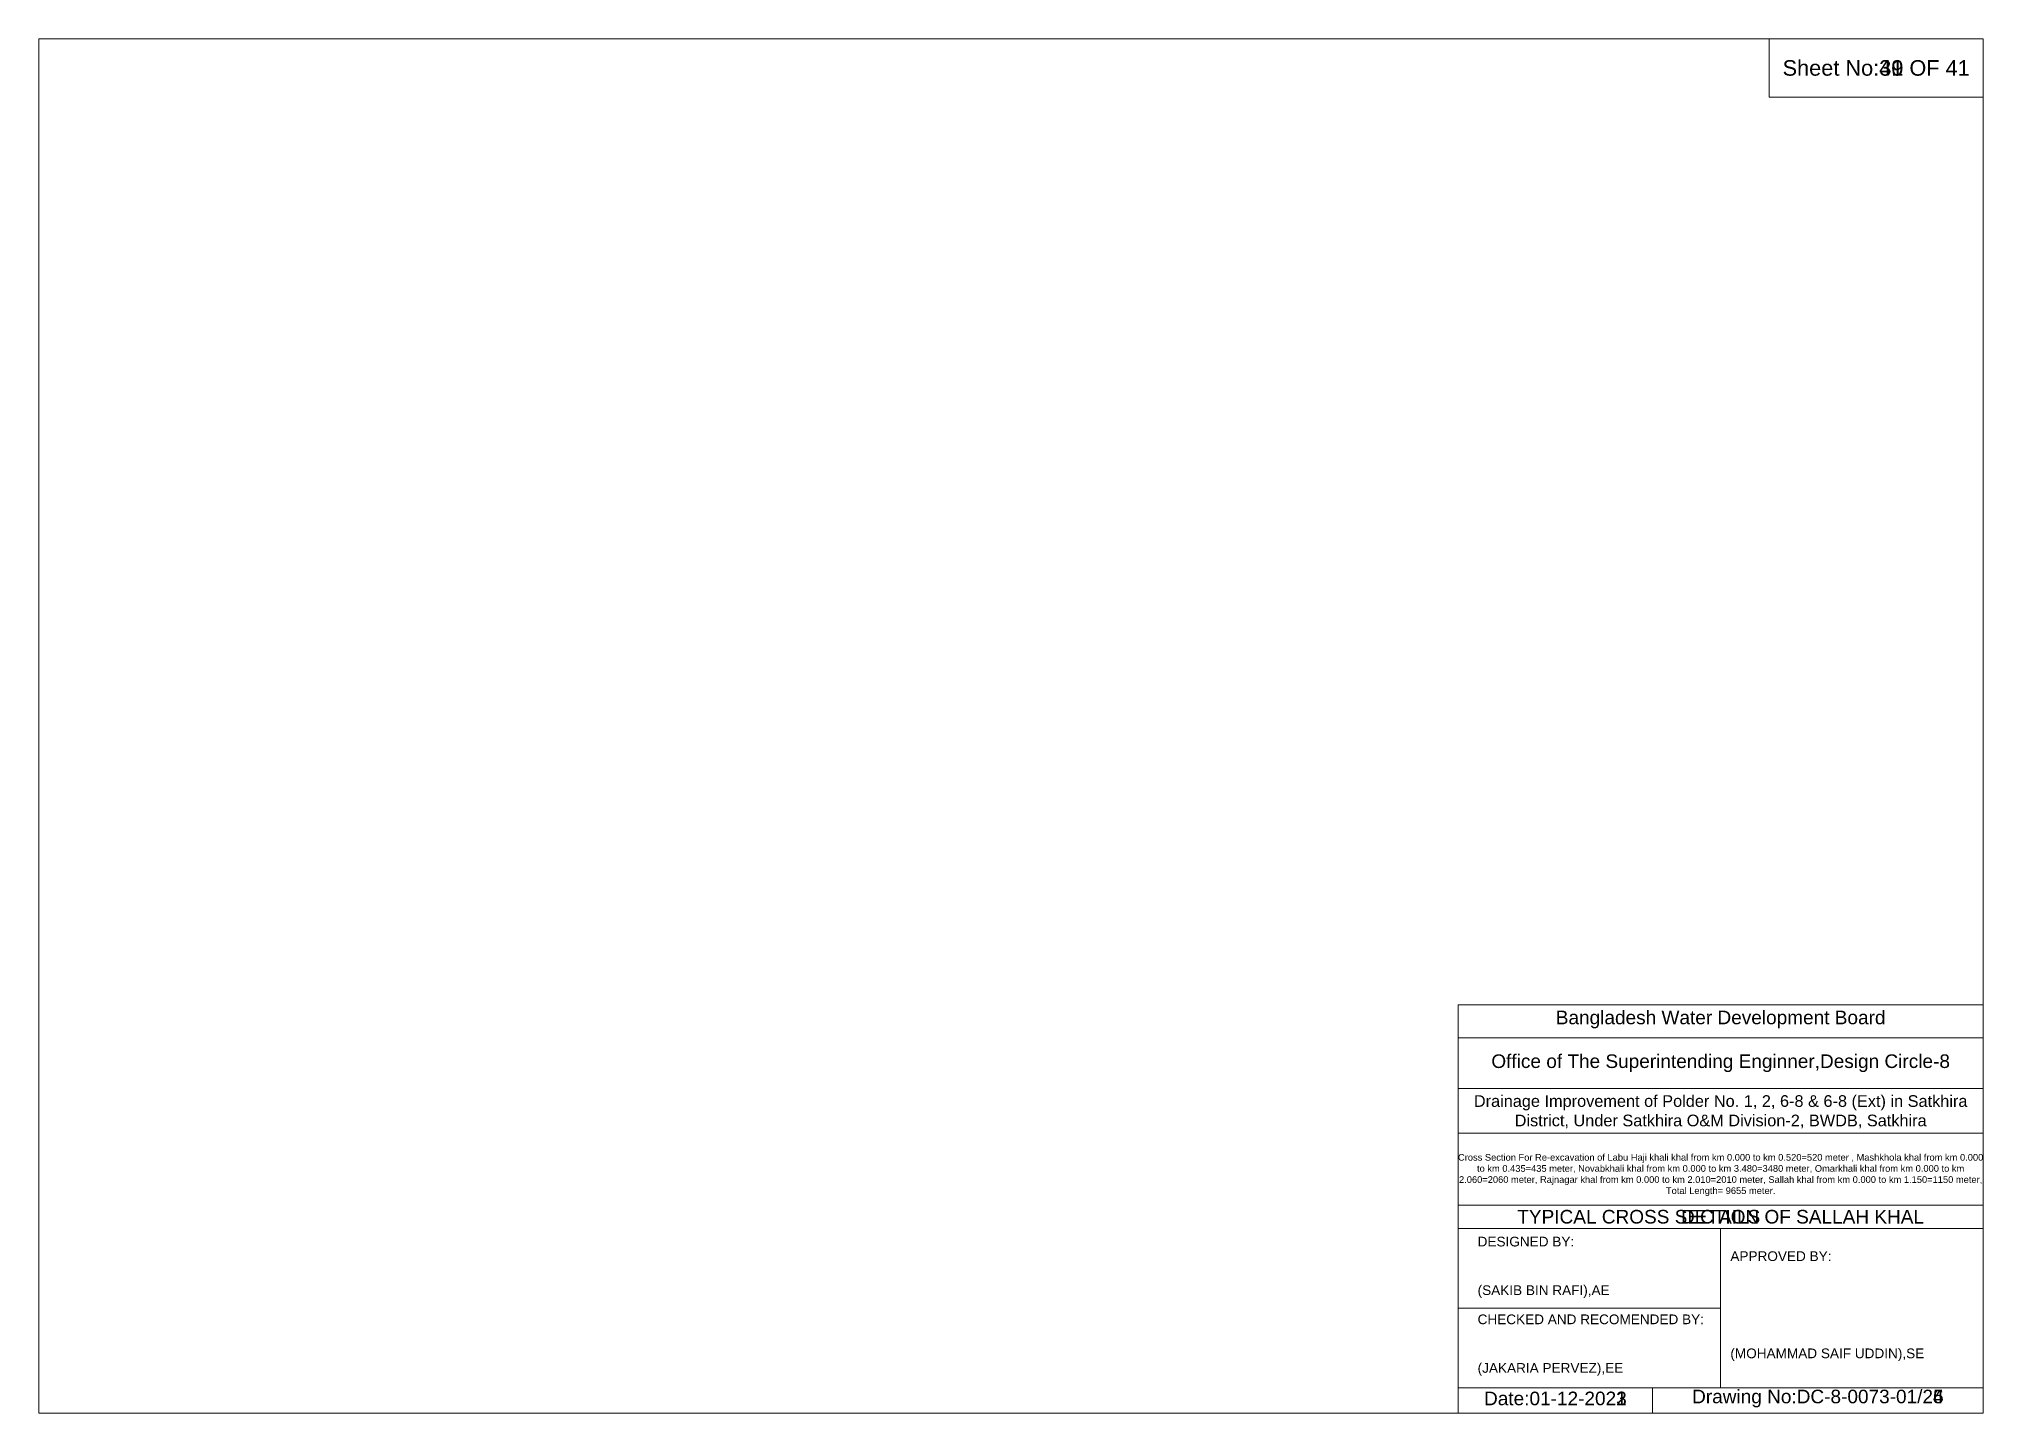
# Model space of a CAD drawing. Header units: inches. Extents: x 93000 to 486000, y -4242 to 0.
# Drawn here: x 480000 to 486000, y -4242 to 0 of the extents above; entities that cross this region are included whole.
import ezdxf

# ---------------------------------------------------------------- set-up
doc = ezdxf.new("R2010")
doc.units = ezdxf.units.IN
doc.header["$LTSCALE"] = 7
doc.header["$MEASUREMENT"] = 0
doc.layers.add('Cross section Data Border', color=7, linetype='Continuous', lineweight=9)
doc.styles.get("Standard").update_dxf_attribs({"font": 'arial.ttf'})

msp = doc.modelspace()

# ---------------------------------------------------------------- texts
at = {"layer": 'Cross section Data Border', "attachment_point": 5}
for s, insert, char_height in [('Sheet No:39 OF 41', (485670, -90), 48), ('Sheet No:40 OF 41', (485670, -90), 48), ('Sheet No:41 OF 41', (485670, -90), 48), ('Bangladesh Water Development Board', (485190, -3027), 42), ('Bangladesh Water Development Board', (485190, -3027), 42), ('Bangladesh Water Development Board', (485190, -3027), 42), ('Office of The Superintending Enginner,Design Circle-8', (485190, -3162), 42), ('Office of The Superintending Enginner,Design Circle-8', (485190, -3162), 42), ('Office of The Superintending Enginner,Design Circle-8', (485190, -3162), 42)]:
    msp.add_mtext(s, dxfattribs=dict(at, insert=insert, char_height=char_height))
at = {"layer": 'Cross section Data Border'}
for s, insert, char_height, width, attachment_point in [('Drainage Improvement of Polder No. 1, 2, 6-8 & 6-8 (Ext) in Satkhira District, Under Satkhira O&M Division-2, BWDB, Satkhira', (485190, -3312), 36, 1680, 5), ('Drainage Improvement of Polder No. 1, 2, 6-8 & 6-8 (Ext) in Satkhira District, Under Satkhira O&M Division-2, BWDB, Satkhira', (485190, -3312), 36, 1680, 5), ('Drainage Improvement of Polder No. 1, 2, 6-8 & 6-8 (Ext) in Satkhira District, Under Satkhira O&M Division-2, BWDB, Satkhira', (485190, -3312), 36, 1680, 5), ('Cross Section For Re-excavation of Labu Haji khali khal from km 0.000 to km 0.520=520 meter , Mashkhola khal from km 0.000 to km 0.435=435 meter, Novabkhali khal from km 0.000 to km 3.480=3480 meter, Omarkhali khal from km 0.000 to km 2.060=2060 meter, Rajnagar khal from km 0.000 to km 2.010=2010 meter, Sallah khal from km 0.000 to km 1.150=1150 meter, Total Length= 9655 meter. ', (485190, -3507), 20.5611, 1620, 5), ('Cross Section For Re-excavation of Labu Haji khali khal from km 0.000 to km 0.520=520 meter , Mashkhola khal from km 0.000 to km 0.435=435 meter, Novabkhali khal from km 0.000 to km 3.480=3480 meter, Omarkhali khal from km 0.000 to km 2.060=2060 meter, Rajnagar khal from km 0.000 to km 2.010=2010 meter, Sallah khal from km 0.000 to km 1.150=1150 meter, Total Length= 9655 meter. ', (485190, -3507), 20.5611, 1620, 5), ('Cross Section For Re-excavation of Labu Haji khali khal from km 0.000 to km 0.520=520 meter , Mashkhola khal from km 0.000 to km 0.435=435 meter, Novabkhali khal from km 0.000 to km 3.480=3480 meter, Omarkhali khal from km 0.000 to km 2.060=2060 meter, Rajnagar khal from km 0.000 to km 2.010=2010 meter, Sallah khal from km 0.000 to km 1.150=1150 meter, Total Length= 9655 meter. ', (485190, -3507), 20.5611, 1620, 5), ('TYPICAL CROSS SECTION OF SALLAH KHAL', (485190, -3636), 42, 1680, 5), ('DETAILS', (485190, -3636), 42, 1680, 5), ('DETAILS', (485190, -3636), 42, 1680, 5), ('DESIGNED BY:^J^J^J(SAKIB BIN RAFI),AE', (484440, -3792), 30, 840, 4), ('DESIGNED BY:^J^J^J(SAKIB BIN RAFI),AE', (484440, -3792), 30, 840, 4), ('DESIGNED BY:^J^J^J(SAKIB BIN RAFI),AE', (484440, -3792), 30, 840, 4), ('APPROVED BY:^J^J^J^J^J^J(MOHAMMAD SAIF UDDIN),SE', (485220, -3912), 30, 840, 4), ('APPROVED BY:^J^J^J^J^J^J(MOHAMMAD SAIF UDDIN),SE', (485220, -3912), 30, 840, 4), ('APPROVED BY:^J^J^J^J^J^J(MOHAMMAD SAIF UDDIN),SE', (485220, -3912), 30, 840, 4), ('CHECKED AND RECOMENDED BY:^J^J^J(JAKARIA PERVEZ),EE', (484440, -4032), 30, 840, 4), ('CHECKED AND RECOMENDED BY:^J^J^J(JAKARIA PERVEZ),EE', (484440, -4032), 30, 840, 4), ('CHECKED AND RECOMENDED BY:^J^J^J(JAKARIA PERVEZ),EE', (484440, -4032), 30, 840, 4), ('Date:01-12-2021', (484680, -4197), 42, 840, 5), ('Date:01-12-2022', (484680, -4197), 42, 840, 5), ('Date:01-12-2023', (484680, -4197), 42, 840, 5), ('Drawing No:DC-8-0073-01/24', (485490, -4197), 42, 1320, 5), ('Drawing No:DC-8-0073-01/25', (485490, -4197), 42, 1320, 5), ('Drawing No:DC-8-0073-01/26', (485490, -4197), 42, 1320, 5)]:
    msp.add_mtext(s, dxfattribs=dict(at, insert=insert, char_height=char_height, width=width, attachment_point=attachment_point))

# ---------------------------------------------------------------- linework, layer by layer
at = {"layer": 'Cross section Data Border'}
for points in [[(480000, 0), (486000, 0), (486000, -4242), (480000, -4242)], [(480000, 0), (486000, 0), (486000, -4242), (480000, -4242)], [(480000, 0), (486000, 0), (486000, -4242), (480000, -4242)], [(485340, 0), (486000, 0), (486000, -180), (485340, -180)], [(485340, 0), (486000, 0), (486000, -180), (485340, -180)], [(485340, 0), (486000, 0), (486000, -180), (485340, -180)]]:
    msp.add_lwpolyline(points, close=True, dxfattribs=at)
for points in [[(484380, -4242), (484380, -2982), (486000, -2982)], [(484380, -4242), (484380, -2982), (486000, -2982)], [(484380, -4242), (484380, -2982), (486000, -2982)], [(484380, -3084), (486000, -3084)], [(484380, -3084), (486000, -3084)], [(484380, -3084), (486000, -3084)], [(484380, -3240), (486000, -3240)], [(484380, -3240), (486000, -3240)], [(484380, -3240), (486000, -3240)], [(484380, -3378), (486000, -3378)], [(484380, -3378), (486000, -3378)], [(484380, -3378), (486000, -3378)], [(484380, -3600), (486000, -3600)], [(484380, -3600), (486000, -3600)], [(484380, -3600), (486000, -3600)], [(484380, -3672), (486000, -3672)], [(484380, -3672), (486000, -3672)], [(484380, -3672), (486000, -3672)], [(485190, -3672), (485190, -4164)], [(485190, -3672), (485190, -4164)], [(485190, -3672), (485190, -4164)], [(484380, -3918), (485190, -3918)], [(484380, -3918), (485190, -3918)], [(484380, -3918), (485190, -3918)], [(484380, -4164), (486000, -4164)], [(484380, -4164), (486000, -4164)], [(484380, -4164), (486000, -4164)], [(484980, -4164), (484980, -4242)], [(484980, -4164), (484980, -4242)], [(484980, -4164), (484980, -4242)]]:
    msp.add_lwpolyline(points, dxfattribs=at)

msp.set_redraw_order([(e.dxf.handle, doc.entitydb.next_handle()) for e in msp.query("TEXT MTEXT ATTDEF DIMENSION ARC_DIMENSION")])  # texts and dimensions are drawn at this point

doc.saveas('drawing.dxf')
